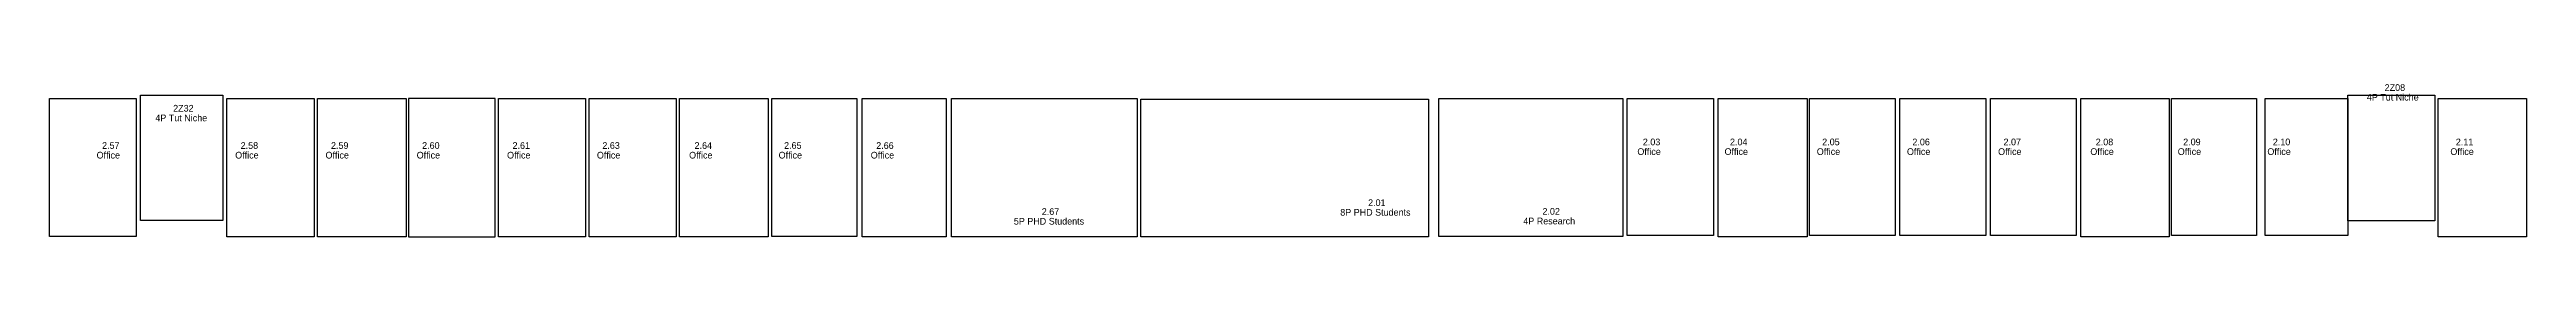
# Model space of a CAD drawing. Header units: millimetres. Extents: x 89863 to 339490, y 9370 to 52720.
# Drawn here: x 156863 to 230739, y 9370 to 13941 of the extents above; entities that cross this region are included whole.
import ezdxf

# ---------------------------------------------------------------- set-up
doc = ezdxf.new("R2010")
doc.units = ezdxf.units.MM
doc.layers.add('A-AREA-IDEN', color=7, linetype='Continuous')
doc.layers.add('A-AREA-ROOM', color=7, linetype='Continuous')

msp = doc.modelspace()

# ---------------------------------------------------------------- texts
at = {"layer": 'A-AREA-IDEN'}
for s, p in [('2Z32', (160550, 13119)), ('4P Tut Niche', (225978, 13449)), ('2Z08', (226510, 13738)), ('4P Tut Niche', (160019, 12830)), ('Office', (158266, 11715)), ('2.57', (158429, 12004)), ('Office', (162400, 11715)), ('2.58', (162563, 12004)), ('Office', (165094, 11715)), ('2.59', (165257, 12004)), ('Office', (167813, 11715)), ('2.60', (167976, 12004)), ('Office', (170509, 11715)), ('2.61', (170672, 12004)), ('Office', (173188, 11715)), ('2.63', (173351, 12004)), ('Office', (175938, 11715)), ('2.64', (176101, 12004)), ('Office', (178608, 11715)), ('2.65', (178771, 12004)), ('Office', (181356, 11715)), ('2.66', (181519, 12004)), ('Office', (204221, 11822)), ('2.03', (204384, 12111)), ('Office', (206821, 11822)), ('2.04', (206983, 12111)), ('Office', (209572, 11822)), ('2.05', (209734, 12111)), ('Office', (212261, 11822)), ('2.06', (212424, 12111)), ('Office', (214980, 11822)), ('2.07', (215142, 12111)), ('Office', (217731, 11822)), ('2.08', (217893, 12111)), ('Office', (220338, 11822)), ('2.09', (220500, 12111)), ('Office', (223011, 11822)), ('2.10', (223174, 12111)), ('Office', (228469, 11822)), ('2.11', (228632, 12111)), ('2.01', (196190, 10294)), ('5P PHD Students', (185624, 9738)), ('2.67', (186457, 10027)), ('8P PHD Students', (195359, 10005)), ('4P Research', (200819, 9744)), ('2.02', (201390, 10033))]:
    msp.add_text(s, height=200, dxfattribs=at).set_placement(p)

# ---------------------------------------------------------------- linework, layer by layer
at = {"layer": 'A-AREA-ROOM'}
for points in [[(156863, 13506), (159446, 13506), (159446, 9383), (156863, 9383)], [(159573, 13608), (162036, 13608), (162036, 9865), (159573, 9865)], [(162153, 13506), (164751, 13506), (164751, 9370), (162153, 9370)], [(164853, 13506), (167499, 13506), (167499, 9370), (164853, 9370)], [(170151, 13506), (167569, 13506), (167569, 9370), (170151, 9370)], [(170253, 13506), (172851, 13506), (172851, 9370), (170253, 9370)], [(172953, 13506), (175551, 13506), (175551, 9370), (172953, 9370)], [(175653, 13506), (178299, 13506), (178299, 9370), (175653, 9370)], [(178401, 13506), (180939, 13506), (180939, 9383), (178401, 9383)], [(181101, 13506), (183607, 13506), (183607, 9370), (181101, 9370)], [(183764, 13506), (189299, 13506), (189299, 9370), (183764, 9370)], [(197990, 9370), (189411, 9370), (189411, 13495), (197990, 13495)], [(198303, 13508), (203791, 13508), (203791, 9378), (198303, 9378)], [(203913, 13506), (206487, 13506), (206487, 9416), (203913, 9416)], [(206627, 13506), (209281, 13506), (209281, 9370), (206627, 9370)], [(209351, 13506), (211911, 13506), (211911, 9416), (209351, 9416)], [(212051, 13506), (214613, 13506), (214613, 9416), (212051, 9416)], [(214753, 13506), (217313, 13506), (217313, 9416), (214753, 9416)], [(217451, 13506), (220081, 13506), (220081, 9370), (217451, 9370)], [(220151, 13506), (222689, 13506), (222689, 9416), (220151, 9416)], [(222944, 13506), (225413, 13506), (225413, 9416), (222944, 9416)], [(228005, 9850), (225413, 9850), (225413, 13608), (228005, 13608)], [(228107, 13506), (230739, 13506), (230739, 9370), (228107, 9370)]]:
    msp.add_lwpolyline(points, close=True, dxfattribs=at)

msp.set_redraw_order([(e.dxf.handle, doc.entitydb.next_handle()) for e in msp.query("TEXT MTEXT ATTDEF DIMENSION ARC_DIMENSION")])  # texts and dimensions are drawn at this point

doc.saveas('drawing.dxf')
